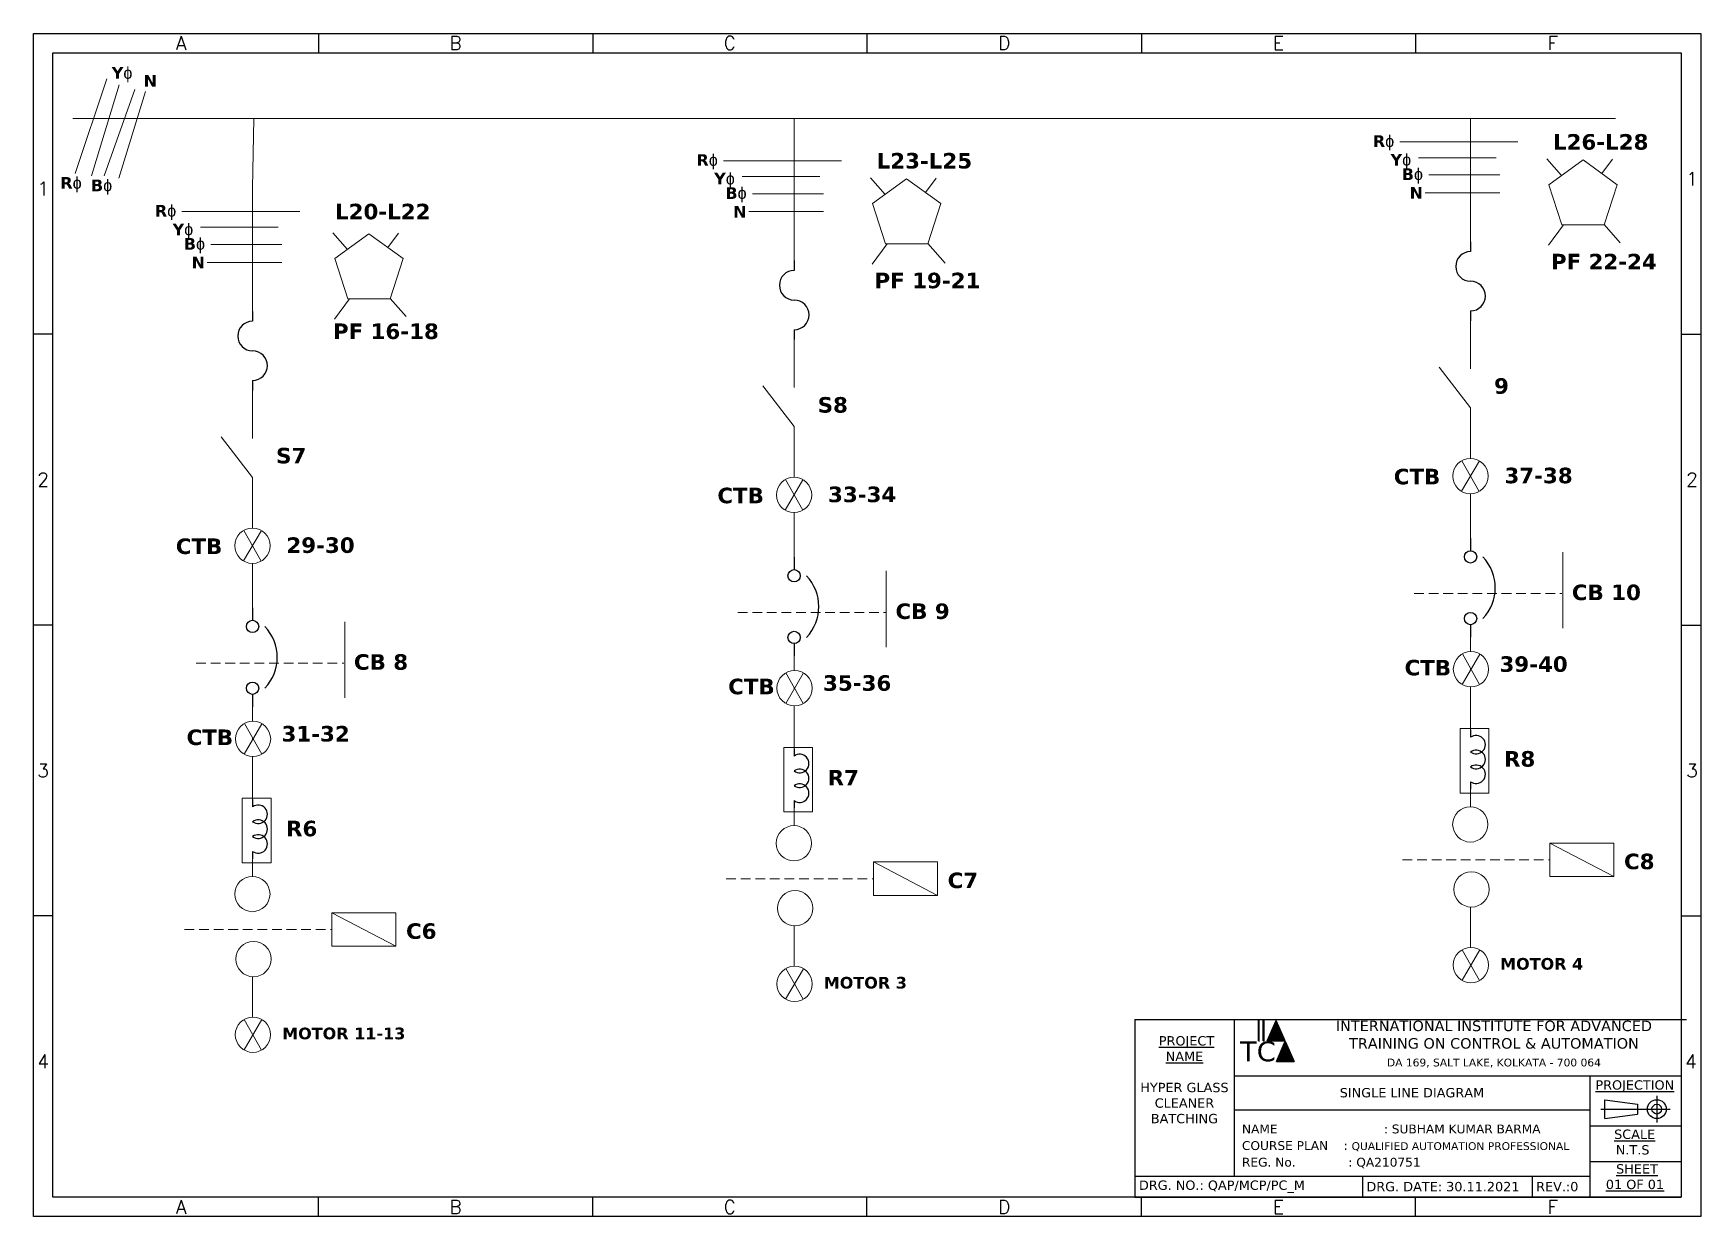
# Model space of a CAD drawing. Header units: millimetres. Extents: x 0 to 63260, y -9015 to 3579.
# Drawn here: x 16341 to 20628, y -3995 to -952 of the extents above; entities that cross this region are included whole.
import ezdxf
from ezdxf.enums import TextEntityAlignment as Align

# ---------------------------------------------------------------- set-up
doc = ezdxf.new("R2010")
doc.units = ezdxf.units.MM
doc.header["$LTSCALE"] = 10
doc.linetypes.add('DASHED', pattern=[0.75, 0.5, -0.25])
doc.styles.add('style2', font='verdana.ttf')

msp = doc.modelspace()

# ---------------------------------------------------------------- texts
at = {"color": 140, "style": 'style2'}
msp.add_text('TC', height=50.87, dxfattribs=at).set_placement((19489.6, -3595.4), align=Align.CENTER)
at = {"color": 2, "char_height": 35, "attachment_point": 5, "style": 'style2'}
for s, insert, width in [('{\\Fromans|c0;A}', (16721, -977), 705.35), ('{\\Fromans|c0;B}', (17426.4, -977), 705.35), ('{\\Fromans|c0;C}', (18131.7, -977), 705.35), ('{\\Fromans|c0;D}', (18837.1, -977), 705.35), ('{\\Fromans|c0;E}', (19542.4, -977), 705.35), ('\\pxqc;{\\Fromans|c0;F}', (20247.8, -977), 705.35), ('{\\Fromans|c0;1}', (20605.8, -1326.1), 50), ('{\\Fromans|c0;1}', (16365.9, -1351.1), 50), ('{\\Fromans|c0;2}', (16365.9, -2099.4), 50), ('{\\Fromans|c0;2}', (20605.8, -2099.4), 50), ('{\\Fromans|c0;3}', (16365.9, -2847.6), 50), ('{\\Fromans|c0;3}', (20605.8, -2847.6), 50), ('{\\Fromans|c0;4}', (16365.9, -3595.9), 50), ('{\\Fromans|c0;4}', (20603, -3595.9), 50), ('{\\Fromans|c0;A}', (16721, -3970), 705.35), ('{\\Fromans|c0;B}', (17426.4, -3970), 705.35), ('{\\Fromans|c0;C}', (18131.7, -3970), 705.35), ('{\\Fromans|c0;D}', (18837.1, -3970), 705.35), ('{\\Fromans|c0;E}', (19542.4, -3970), 705.35), ('\\pxqc;{\\Fromans|c0;F}', (20247.8, -3970), 705.35)]:
    msp.add_mtext(s, dxfattribs=dict(at, insert=insert, width=width))
at = {"lineweight": 9, "ltscale": 5, "attachment_point": 1}
for s, width, heights, insert, char_height in [('{\\fVerdana|b1|i0|c0|p34;Y\\fISOCPEUR|b1|i0|c0|p34;ɸ}', 64.532, [0], (16542.5, -1038.7), 30), ('{\\fVerdana|b1|i0|c0|p34;N}', 64.532, [0], (16624.4, -1059.5), 30), ('{\\fVerdana|b1|i0|c0|p34;R\\fISOCPEUR|b1|i0|c0|p34;ɸ}', 64.532, [0], (19785.1, -1214.2), 30), ('{\\fVerdana|b1|i0|c0|p34;L26-L28}', 334.848, [0], (20248.3, -1211.1), 40), ('{\\fVerdana|b1|i0|c0|p34;R\\fISOCPEUR|b1|i0|c0|p34;ɸ}', 64.532, [0], (18045.9, -1262.7), 30), ('{\\fVerdana|b1|i0|c0|p34;L23-L25}', 334.848, [0], (18509.2, -1259.6), 40), ('{\\fVerdana|b1|i0|c0|p34;Y\\fISOCPEUR|b1|i0|c0|p34;ɸ}', 64.532, [0], (19830.6, -1262), 30), ('{\\fVerdana|b1|i0|c0|p34;R\\fISOCPEUR|b1|i0|c0|p34;ɸ}', 64.532, [0], (16410.2, -1321.6), 30), ('{\\fVerdana|b1|i0|c0|p34;B\\fISOCPEUR|b1|i0|c0|p34;ɸ}', 64.532, [0], (16489, -1328), 30), ('{\\fVerdana|b1|i0|c0|p34;Y\\fISOCPEUR|b1|i0|c0|p34;ɸ}', 64.532, [0], (18091.5, -1310.6), 30), ('{\\fVerdana|b1|i0|c0|p34;B\\fISOCPEUR|b1|i0|c0|p34;ɸ}', 64.532, [0], (19859.4, -1299.2), 30), ('{\\fVerdana|b1|i0|c0|p34;B\\fISOCPEUR|b1|i0|c0|p34;ɸ}', 64.532, [0], (18120.3, -1347.7), 30), ('{\\fVerdana|b1|i0|c0|p34;N}', 64.532, [0], (19879.4, -1347.1), 30), ('{\\fVerdana|b1|i0|c0|p34;R\\fISOCPEUR|b1|i0|c0|p34;ɸ}', 64.532, [0], (16653.3, -1393.3), 30), ('{\\fVerdana|b1|i0|c0|p34;L20-L22}', 334.848, [0], (17116.6, -1390.2), 40), ('{\\fVerdana|b1|i0|c0|p34;N}', 64.532, [0], (18140.3, -1395.6), 30), ('{\\fVerdana|b1|i0|c0|p34;Y\\fISOCPEUR|b1|i0|c0|p34;ɸ}', 64.532, [0], (16698.9, -1441.1), 30), ('{\\fVerdana|b1|i0|c0|p34;B\\fISOCPEUR|b1|i0|c0|p34;ɸ}', 64.532, [0], (16727.7, -1478.3), 30), ('{\\fVerdana|b1|i0|c0|p34;N}', 64.532, [0], (16747.7, -1526.2), 30), ('{\\fVerdana|b1|i0|c0|p34;PF 22-24}', 334.848, [0], (20242.9, -1519), 40), ('{\\fVerdana|b1|i0|c0|p34;PF 19-21}', 334.848, [0], (18503.7, -1567.5), 40), ('{\\fVerdana|b1|i0|c0|p34;PF 16-18}', 334.848, [32.2], (17111.2, -1698.1), 40), ('{\\fVerdana|b1|i0|c0|p34;9}', 125.856, [0], (20096.7, -1838.8), 40), ('{\\fVerdana|b1|i0|c0|p34;S8}', 125.856, [4.04], (18357.6, -1887.4), 40), ('{\\fVerdana|b1|i0|c0|p34;S7}', 125.856, [0], (16965, -2017.9), 40), ('{\\fVerdana|b1|i0|c0|p34;CTB}', 22.558, [0], (19838.9, -2071.8), 40), ('{\\fVerdana|b1|i0|c0|p34;37-38}', 176.818, [0], (20123.4, -2069), 40), ('{\\fVerdana|b1|i0|c0|p34;CTB}', 22.558, [0], (18099.7, -2120.4), 40), ('{\\fVerdana|b1|i0|c0|p34;33-34}', 176.818, [0], (18384.2, -2117.6), 40), ('{\\fVerdana|b1|i0|c0|p34;CTB}', 22.558, [0], (16707.2, -2250.9), 40), ('{\\fVerdana|b1|i0|c0|p34;29-30}', 176.818, [0], (16991.6, -2248.1), 40), ('{\\fVerdana|b1|i0|c0|p34;CB 10}', 216.88, [0], (20296.8, -2369.5), 40), ('{\\fVerdana|b1|i0|c0|p34;CB 9}', 216.88, [153], (18557.7, -2418), 40), ('{\\fVerdana|b1|i0|c0|p34;CB 8}', 216.88, [0], (17165.1, -2548.6), 40), ('{\\fVerdana|b1|i0|c0|p34;CTB}', 22.558, [0], (19866.6, -2563.1), 40), ('{\\fVerdana|b1|i0|c0|p34;39-40}', 176.818, [0], (20110.6, -2554), 40), ('{\\fVerdana|b1|i0|c0|p34;CTB}', 22.558, [0], (18127.5, -2611.6), 40), ('{\\fVerdana|b1|i0|c0|p34;35-36}', 176.818, [0], (18371.4, -2602.6), 40), ('{\\fVerdana|b1|i0|c0|p34;CTB}', 22.558, [0], (16734.9, -2742.2), 40), ('{\\fVerdana|b1|i0|c0|p34;31-32}', 176.818, [0], (16978.9, -2733.1), 40), ('{\\fVerdana|b1|i0|c0|p34;R8}', 22.558, [0], (20122.3, -2797.7), 40), ('{\\fVerdana|b1|i0|c0|p34;R7}', 22.558, [0], (18383.1, -2846.2), 40), ('{\\fVerdana|b1|i0|c0|p34;R6}', 22.558, [0], (16990.6, -2976.8), 40), ('{\\fVerdana|b1|i0|c0|p34;C8}', 22.558, [0], (20430.9, -3061.5), 40), ('{\\fVerdana|b1|i0|c0|p34;C7}', 22.558, [0], (18691.7, -3110.1), 40), ('{\\fVerdana|b1|i0|c0|p34;C6}', 22.558, [0], (17299.1, -3240.6), 40), ('{\\fVerdana|b1|i0|c0|p34;MOTOR 4}', 508.496, [0], (20112.4, -3329.8), 30), ('{\\fVerdana|b1|i0|c0|p34;MOTOR 3}', 508.496, [0], (18373.3, -3378.4), 30), ('{\\fVerdana|b1|i0|c0|p34;MOTOR 11-13}', 508.496, [0], (16980.7, -3508.9), 30)]:
    msp.add_mtext_dynamic_manual_height_columns(s, width=width, gutter_width=12.5, heights=heights, dxfattribs=dict(at, insert=insert, char_height=char_height))
at = {"color": 140, "width": 963.119, "attachment_point": 2, "style": 'style2'}
for s, insert, char_height in [('INTERNATIONAL INSTITUTE FOR ADVANCED\\PTRAINING ON CONTROL & AUTOMATION', (20096.4, -3490.9), 27), ('DA 169, SALT LAKE, KOLKATA - 700 064', (20096.4, -3588.6), 20)]:
    msp.add_mtext(s, dxfattribs=dict(at, insert=insert, char_height=char_height))
at = {"color": 211, "char_height": 24, "style": 'style2'}
for s, insert, width, attachment_point in [('\\pxqc;\\P {\\LPROJECT\\PNAME} \\P\\PHYPER GLASS CLEANER BATCHING', (19173.2, -3623), 254.85, 4), ('\\pxqc;{\\LPROJECTION} ', (20458.6, -3659.6), 235, 5), ('\\pxqc;SINGLE LINE DIAGRAM', (19885.5, -3676.4), 914.86, 5), (' {\\LSCALE} \\PN.T.S\\P ', (20453, -3823.3), 235, 5), (' {\\LSHEET\\P01 OF 01\\P} ', (20459, -3912.3), 235, 5), (' DRG. NO.: QAP/MCP/PC_M', (19173.2, -3917.9), 579.277, 4), (' DRG. DATE: 30.11.2021', (19758.1, -3917.9), 457.43, 4), (' REV.:0 ', (20194.4, -3917.9), 457.43, 4)]:
    msp.add_mtext(s, dxfattribs=dict(at, insert=insert, width=width, attachment_point=attachment_point))
at = {"color": 211, "insert": (19357.3, -3814.2), "char_height": 22.8, "width": 1173.883, "attachment_point": 4, "line_spacing_factor": 1.125, "style": 'style2'}
msp.add_mtext('^INAME^I^I^I: SUBHAM KUMAR BARMA\\P^ICOURSE PLAN    : {\\H0.87719x;QUALIFIED AUTOMATION PROFESSIONAL}              \\P^IREG. No.^I^I: QA210751', dxfattribs=at)

# ---------------------------------------------------------------- blocks, each defined once
blk = doc.blocks.new('Fuse')
at = {"color": 7}
for p, q in [((0, 0), (0.05, 0)), ((0.35, 0), (0.4, 0))]:
    blk.add_line(p, q, dxfattribs=at)
for centre, start, end in [((0.125, 0), 180, 0), ((0.275, 0), 0, 180)]:
    blk.add_arc(centre, 0.075, start, end, dxfattribs=at)
blk = doc.blocks.new('Circuit Breaker')
at = {"color": 7}
for p, q in [((0, 0), (0.049999, 0)), ((0.349999, 0), (0.399999, 0))]:
    blk.add_line(p, q, dxfattribs=at)
for centre in [(0.074999, 0), (0.324999, 0)]:
    blk.add_circle(centre, 0.025, dxfattribs=at)
blk.add_arc((0.199999, -0.081249), 0.18125, 46.39717, 133.6028, dxfattribs=at)
blk = doc.blocks.new('Inductor')
at = {"color": 7}
for p, q in [((0, 0), (0.05, 0)), ((0.35, 0), (0.4, 0))]:
    blk.add_line(p, q, dxfattribs=at)
for centre in [(0.1, 0.0375), (0.2, 0.0375), (0.3, 0.0375)]:
    blk.add_arc(centre, 0.0625, 323.1301, 216.8699, dxfattribs=at)

# ---------------------------------------------------------------- hatches: boundary and pattern name
h = msp.add_hatch(color=140)
h.paths.add_polyline_path([(19493.7, -3490.3), (19490.7, -3490.3), (19490.7, -3542.6), (19493.7, -3542.6)])
h.paths.add_polyline_path([(19505.9, -3490.3), (19502.9, -3490.3), (19502.9, -3542.6), (19505.9, -3542.6)])
for color, points in [(2, [(19536.6, -3490.3), (19513.5, -3542.6), (19559.6, -3542.6)]), (1, [(19560, -3543.6), (19537, -3595.9), (19583, -3595.9)])]:
    msp.add_hatch(color=color).paths.add_polyline_path(points)

# ---------------------------------------------------------------- linework, layer by layer
at = {"color": 6}
for p, q in [((17073.7, -952), (17073.7, -1002)), ((17779.1, -952), (17779.1, -1002)), ((18484.4, -952), (18484.4, -1002)), ((19189.8, -952), (19189.8, -1002)), ((19895.1, -952), (19895.1, -1002)), ((16390.9, -1725.2), (16340.9, -1725.2)), ((20578, -1725.2), (20627.7, -1725.2)), ((16390.9, -2473.5), (16340.9, -2473.5)), ((20578, -2473.5), (20628, -2473.5)), ((16390.9, -3221.7), (16340.9, -3221.7)), ((20578, -3221.7), (20628, -3221.7)), ((17073.7, -3995), (17073.7, -3945)), ((17779.1, -3995), (17779.1, -3945)), ((18484.4, -3995), (18484.4, -3945)), ((19189.8, -3995), (19189.8, -3945)), ((19895.1, -3995), (19895.1, -3945))]:
    msp.add_line(p, q, dxfattribs=at)
at = {"lineweight": 9, "ltscale": 5}
for p, q in [((16529.5, -1068.6), (16448.6, -1312.4)), ((16561.7, -1084.2), (16490.7, -1318)), ((16601.6, -1096.3), (16522.9, -1318)), ((16629.4, -1101.9), (16560.6, -1324.6)), ((16601.6, -1096.3), (16601.6, -1096.3)), ((16534.8, -1171.1), (16442.5, -1171.1)), ((16534.8, -1171.1), (20408.6, -1171.1)), ((16907.4, -1171.1), (16904.6, -1350.2)), ((17935.7, -1171.1), (17935.7, -1171.1)), ((18123.7, -1171.1), (18123.7, -1171.1)), ((18297.2, -1536.3), (18297.2, -1171.1)), ((20036.4, -1171.1), (20036.4, -1513.2)), ((19854.4, -1231.4), (20158, -1231.4)), ((18115.3, -1280), (18418.8, -1280)), ((19902.5, -1271.7), (20102.3, -1271.7)), ((20232.8, -1275), (20270.1, -1317.6)), ((20401, -1275.7), (20373.7, -1312.4)), ((16448.6, -1312.4), (16452, -1302.1)), ((16490.7, -1318), (16490.7, -1318)), ((16560.6, -1324.6), (16560.6, -1324.6)), ((18163.3, -1320.3), (18363.1, -1320.3)), ((18493.7, -1323.5), (18530.9, -1366.2)), ((18661.9, -1324.3), (18634.5, -1361)), ((19929.4, -1315.9), (20111.9, -1315.9)), ((16904.6, -1350.2), (16904.6, -1692.3)), ((18190.2, -1364.4), (18372.7, -1364.4)), ((19919.8, -1361.9), (20111.9, -1361.9)), ((16722.7, -1410.5), (17026.3, -1410.5)), ((18180.6, -1410.5), (18372.7, -1410.5)), ((16770.8, -1450.8), (16970.6, -1450.8)), ((20275.2, -1444.7), (20236.6, -1496.6)), ((20380.2, -1443.8), (20420.8, -1490.4)), ((16797.6, -1495), (16980.2, -1495)), ((17111.2, -1465.1), (17148.4, -1507.8)), ((17279.4, -1465.8), (17252, -1502.5)), ((18536.1, -1493.3), (18497.4, -1545.2)), ((18641, -1492.3), (18685.2, -1543)), ((16788, -1541), (16980.2, -1541)), ((18685.2, -1543), (18685.2, -1543)), ((20036.4, -1589.4), (20036.4, -1589.4)), ((17153.5, -1634.9), (17114.9, -1686.7)), ((17258.5, -1633.9), (17299.2, -1680.5)), ((18297.2, -1637.9), (18297.2, -1637.9)), ((20036.4, -1691), (20036.4, -1814.6)), ((18297.2, -1739.5), (18297.2, -1863.1)), ((16904.6, -1768.5), (16904.6, -1768.5)), ((20036.4, -1914.8), (19955.3, -1810.1)), ((20036.4, -1814.6), (20036.4, -1814.6)), ((16904.6, -1870.1), (16904.6, -1993.7)), ((18297.2, -1963.3), (18216.2, -1858.6)), ((18297.2, -1863.1), (18297.2, -1863.1)), ((20036.4, -1914.8), (20036.4, -2045.1)), ((18297.2, -1963.3), (18297.2, -2093.7)), ((16904.6, -2093.9), (16823.6, -1989.2)), ((16904.6, -1993.7), (16904.6, -1993.7)), ((20058.9, -2051.3), (20013.1, -2129.7)), ((20013.7, -2051), (20058.2, -2130)), ((16904.6, -2093.9), (16904.6, -2224.2)), ((18319.7, -2099.9), (18274, -2178.2)), ((18274.6, -2099.5), (18319.1, -2178.6)), ((20036.4, -2089.9), (20036.4, -2091.2)), ((18297.2, -2138.4), (18297.2, -2139.7)), ((20036.4, -2135.9), (20036.4, -2282.4)), ((18297.2, -2184.4), (18297.2, -2330.9)), ((16927.1, -2230.4), (16881.4, -2308.8)), ((16882, -2230.1), (16926.5, -2309.1)), ((16904.6, -2269), (16904.6, -2270.3)), ((16904.6, -2314.9), (16904.6, -2461.5)), ((20273.3, -2286), (20273.3, -2481.9)), ((18534.1, -2334.5), (18534.1, -2530.4)), ((17141.6, -2465.1), (17141.6, -2661)), ((20036.4, -2472.9), (20036.4, -2542)), ((18297.2, -2521.4), (18297.2, -2590.5)), ((20060.3, -2548.2), (20014.6, -2626.5)), ((20015.2, -2547.8), (20059.7, -2626.8)), ((18321.1, -2596.7), (18275.4, -2675)), ((18276, -2596.4), (18320.5, -2675.4)), ((20036.4, -2585.5), (20036.4, -2589.1)), ((16904.6, -2652), (16904.6, -2721.1)), ((18297.2, -2634), (18297.2, -2637.7)), ((20036.4, -2632.7), (20036.4, -2762.1)), ((18297.2, -2681.2), (18297.2, -2810.6)), ((16928.6, -2727.3), (16882.8, -2805.6)), ((16883.4, -2726.9), (16928, -2805.9)), ((16904.6, -2764.5), (16904.6, -2768.2)), ((16904.6, -2811.8), (16904.6, -2941.2)), ((20036.4, -2800.2), (20036.4, -2800.3)), ((18297.2, -2848.7), (18297.2, -2848.9)), ((20036.4, -2838.3), (20036.4, -2838.4)), ((18297.2, -2886.8), (18297.2, -2887)), ((20036.4, -2876.5), (20036.4, -2940.9)), ((18297.2, -2925.1), (18297.2, -2989.4)), ((16904.6, -2979.3), (16904.6, -2979.4)), ((16904.6, -3017.4), (16904.6, -3017.5)), ((20240.3, -3034.2), (20404.6, -3120.2)), ((16904.6, -3055.6), (16904.6, -3120)), ((18501.2, -3082.8), (18665.4, -3168.7)), ((17108.6, -3213.3), (17272.9, -3299.3)), ((20036.4, -3198.7), (20036.4, -3203.2)), ((20036.4, -3203.2), (20036.4, -3302.6)), ((18297.2, -3247.2), (18297.2, -3251.8)), ((18297.2, -3251.8), (18297.2, -3351.2)), ((20060.1, -3308.8), (20014.4, -3387.1)), ((20015, -3308.5), (20059.5, -3387.5)), ((16904.6, -3377.8), (16904.6, -3382.3)), ((16904.6, -3382.3), (16904.6, -3481.7)), ((18321, -3357.4), (18275.2, -3435.7)), ((18275.8, -3357), (18320.3, -3436)), ((16928.4, -3487.9), (16882.6, -3566.2)), ((16883.3, -3487.6), (16927.8, -3566.6))]:
    msp.add_line(p, q, dxfattribs=at)
at = {"linetype": 'DASHED', "lineweight": 9, "ltscale": 5}
for p, q in [((19891.2, -2392.8), (20271.4, -2392.8)), ((18152.1, -2441.4), (18532.2, -2441.4)), ((16759.5, -2571.9), (17139.6, -2571.9)), ((19861.4, -3077.5), (20240.3, -3077.5)), ((18122.3, -3126.1), (18501.2, -3126.1)), ((16729.7, -3256.6), (17108.6, -3256.6))]:
    msp.add_line(p, q, dxfattribs=at)
at = {"color": 84}
for p, q in [((20578, -3464.1), (20578, -3945)), ((19173.2, -3488), (19173.2, -3945)), ((19173.2, -3488), (20591.3, -3488)), ((19428.1, -3488), (19428.1, -3890.8)), ((19428.1, -3632.5), (20578, -3632.5)), ((20343, -3632.5), (20343, -3945)), ((19428.1, -3720.3), (20343, -3720.3)), ((20343, -3761), (20578, -3761)), ((20343, -3853), (20578, -3853)), ((19173.2, -3890.8), (20343, -3890.8)), ((19758.1, -3890.8), (19758.1, -3945)), ((20194.4, -3890.8), (20194.4, -3945)), ((19173.2, -3945), (20578, -3945))]:
    msp.add_line(p, q, dxfattribs=at)
at = {"color": 140}
for p, q in [((19493.7, -3490.3), (19490.7, -3490.3)), ((19490.7, -3542.6), (19490.7, -3490.3)), ((19505.9, -3490.3), (19502.9, -3490.3)), ((19502.9, -3542.6), (19502.9, -3490.3)), ((19505.9, -3542.6), (19505.9, -3490.3))]:
    msp.add_line(p, q, dxfattribs=at)
at = {"color": 2}
for p, q in [((19513.5, -3542.6), (19536.6, -3490.3)), ((19559.6, -3542.6), (19536.6, -3490.3)), ((19513.5, -3542.6), (19559.6, -3542.6))]:
    msp.add_line(p, q, dxfattribs=at)
at = {"color": 4}
for p, q in [((19490.7, -3542.6), (19493.7, -3542.6)), ((19502.9, -3542.6), (19505.9, -3542.6))]:
    msp.add_line(p, q, dxfattribs=at)
at = {"color": 1}
for p, q in [((19537, -3595.9), (19560, -3543.6)), ((19560, -3543.6), (19583, -3595.9)), ((19537, -3595.9), (19583, -3595.9))]:
    msp.add_line(p, q, dxfattribs=at)
at = {"color": 160}
for p, q in [((20515.2, -3684.2), (20515.2, -3752.8)), ((20371.4, -3718.5), (20549.5, -3718.5)), ((20381.4, -3694.2), (20465.8, -3706)), ((20381.4, -3742.8), (20465.8, -3731))]:
    msp.add_line(p, q, dxfattribs=at)
at = {"color": 240}
for points in [[(16340.9, -952), (20628, -952), (20628, -3995), (16340.9, -3995)], [(16390.9, -1002), (20578, -1002), (20578, -3945), (16390.9, -3945)]]:
    msp.add_lwpolyline(points, close=True, dxfattribs=at)
at = {"lineweight": 9, "ltscale": 5}
for points in [[(20325.5, -1277.4), (20237.5, -1341.3), (20271.1, -1444.7), (20379.9, -1444.7), (20413.5, -1341.3)], [(18586.3, -1325.9), (18498.4, -1389.9), (18532, -1493.3), (18640.7, -1493.3), (18674.3, -1389.9)], [(17203.8, -1467.5), (17115.8, -1531.4), (17149.4, -1634.9), (17258.2, -1634.9), (17291.8, -1531.4)], [(20009.6, -2740), (20083.7, -2740), (20083.7, -2905.8), (20009.6, -2905.8)], [(18270.5, -2788.6), (18344.6, -2788.6), (18344.6, -2954.3), (18270.5, -2954.3)], [(16877.9, -2919.1), (16952, -2919.1), (16952, -3084.9), (16877.9, -3084.9)], [(20240.3, -3034.2), (20404.6, -3034.2), (20404.6, -3120.2), (20240.3, -3120.2)], [(18501.2, -3082.8), (18665.4, -3082.8), (18665.4, -3168.7), (18501.2, -3168.7)], [(17108.6, -3213.3), (17272.9, -3213.3), (17272.9, -3299.3), (17108.6, -3299.3)]]:
    msp.add_lwpolyline(points, close=True, dxfattribs=at)
at = {"color": 160}
for points in [[(20381.4, -3742.8), (20381.4, -3694.2)], [(20465.8, -3706), (20465.8, -3731)]]:
    msp.add_lwpolyline(points, dxfattribs=at)
at = {"lineweight": 9, "ltscale": 5}
for centre in [(20036, -2090.5), (18296.8, -2139), (16904.3, -2269.6), (20037.4, -2587.3), (18298.3, -2635.9), (16905.7, -2766.4), (20035.7, -2986.2), (18296.5, -3034.8), (16904, -3165.3), (20038.6, -3153.4), (18299.5, -3201.9), (16906.9, -3332.5), (20037.2, -3348), (18298.1, -3396.5), (16905.5, -3527.1)]:
    msp.add_circle(centre, 45.4, dxfattribs=at)
at = {"color": 160}
for radius in [24.3, 12.5]:
    msp.add_circle((20515.2, -3718.5), radius, dxfattribs=at)

# ---------------------------------------------------------------- block references
at = {"lineweight": 9, "ltscale": 5, "rotation": 270}
for name, p, xscale, yscale, zscale in [('Fuse', (20036.4, -1487.8), 508, 508, 508), ('Fuse', (18297.2, -1536.3), 508, 508, 508), ('Fuse', (16904.6, -1666.9), 508, 508, 508), ('Circuit Breaker', (20036.2, -2250.6), 635, 635, 635), ('Circuit Breaker', (18297, -2299.2), 635, 635, 635), ('Circuit Breaker', (16904.4, -2429.7), 635, 635, 635), ('Inductor', (20036.3, -2743.1), 381, 381, 381), ('Inductor', (18297.1, -2791.6), 381, 381, 381), ('Inductor', (16904.6, -2922.2), 381, 381, 381)]:
    msp.add_blockref(name, p, dxfattribs=dict(at, xscale=xscale, yscale=yscale, zscale=zscale))

msp.set_redraw_order([(e.dxf.handle, doc.entitydb.next_handle()) for e in msp.query("TEXT MTEXT ATTDEF DIMENSION ARC_DIMENSION")])  # texts and dimensions are drawn at this point

doc.saveas('drawing.dxf')
